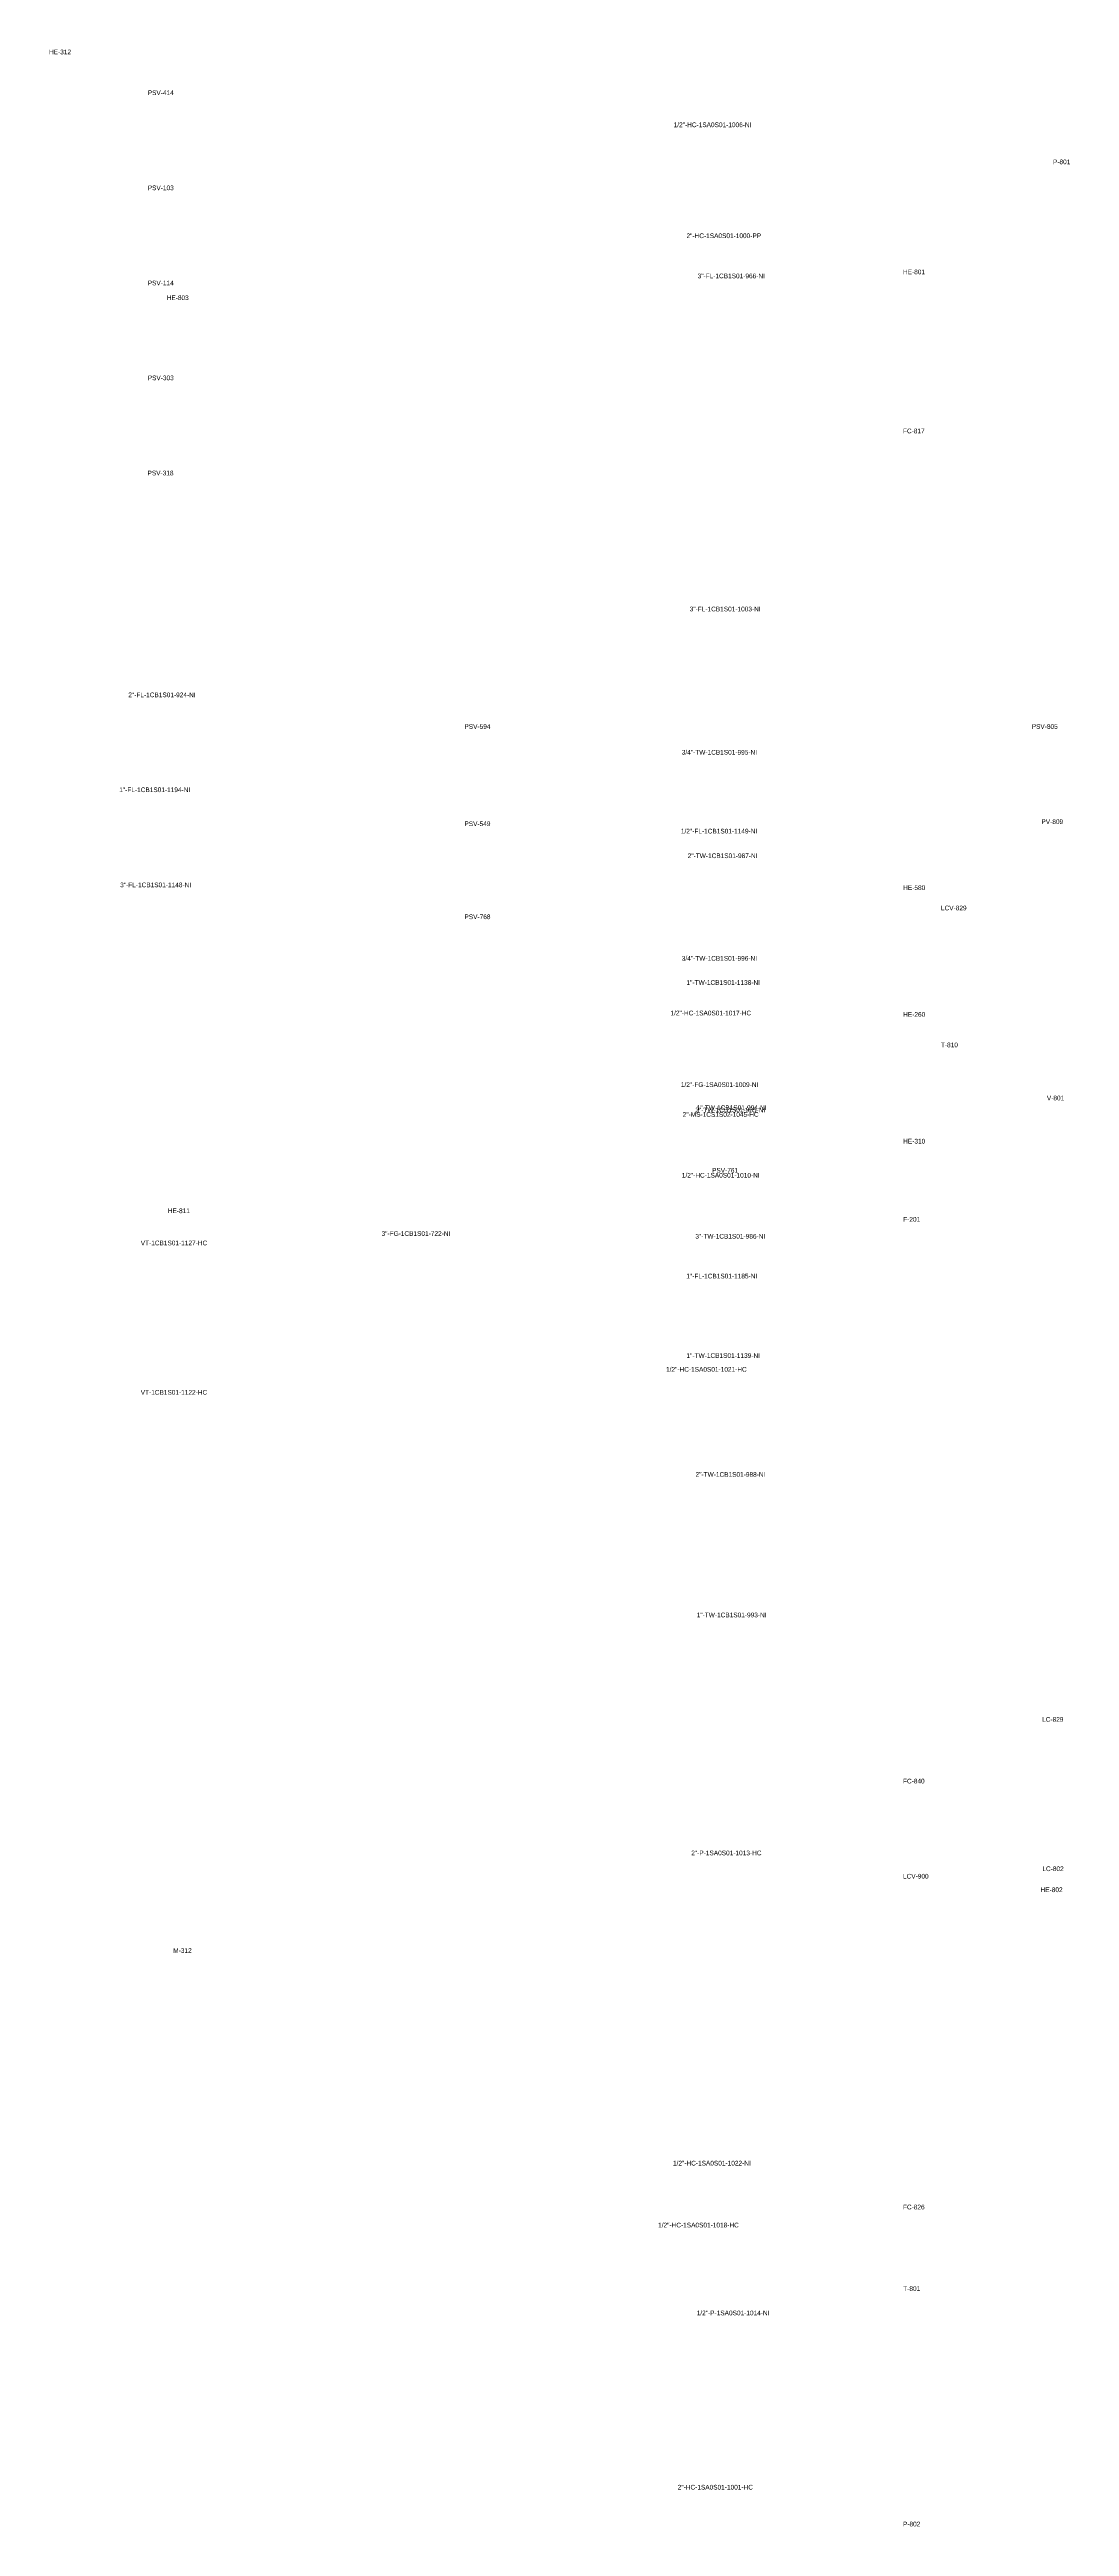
# Model space of a CAD drawing. Header units: metres. Extents: x 0 to 2328, y 0 to 1547.
# Drawn here: x 1786 to 2328, y 232 to 1547 of the extents above; entities that cross this region are included whole.
import ezdxf

# ---------------------------------------------------------------- set-up
doc = ezdxf.new("R2010")
doc.units = ezdxf.units.M
doc.layers.add('REVIEW', color=1, linetype='Continuous')

msp = doc.modelspace()

# ---------------------------------------------------------------- texts
at = {"layer": 'REVIEW', "char_height": 2.5, "attachment_point": 1}
for s, insert in [('HE-312', (1785.6, 1547.42)), ('PSV-414', (1838.05, 1525.77)), ('1/2"-HC-1SA0S01-1006-NI', (2117.4, 1508.73)), ('P-801', (2318.9, 1489.05)), ('PSV-103', (1838.05, 1475.25)), ('2"-HC-1SA0S01-1000-PP', (2124.24, 1449.81)), ('PSV-114', (1838.05, 1424.73)), ('3"-FL-1CB1S01-966-NI', (2130.12, 1428.47)), ('HE-801', (2239.22, 1430.61)), ('HE-803', (1848.12, 1416.91)), ('PSV-303', (1838.05, 1374.33)), ('FC-817', (2239.22, 1346.13)), ('PSV-318', (1837.93, 1323.81)), ('3"-FL-1CB1S01-1003-NI', (2125.92, 1251.59)), ('2"-FL-1CB1S01-924-NI', (1827.72, 1205.99)), ('PSV-594', (2006.29, 1189.17)), ('PSV-805', (2307.61, 1189.17)), ('3/4"-TW-1CB1S01-995-NI', (2121.72, 1175.51)), ('1"-FL-1CB1S01-1194-NI', (1822.92, 1155.59)), ('PSV-549', (2006.29, 1137.57)), ('1/2"-FL-1CB1S01-1149-NI', (2121.24, 1133.63)), ('PV-809', (2312.77, 1138.65)), ('2"-TW-1CB1S01-987-NI', (2124.84, 1120.55)), ('3"-FL-1CB1S01-1148-NI', (1823.4, 1105.07)), ('HE-580', (2239.34, 1103.61)), ('LCV-829', (2259.38, 1092.81)), ('PSV-768', (2006.29, 1088.13)), ('3/4"-TW-1CB1S01-996-NI', (2121.72, 1066.07)), ('1"-TW-1CB1S01-1138-NI', (2124.24, 1053.23)), ('1/2"-HC-1SA0S01-1017-HC', (2115.72, 1037.03)), ('HE-260', (2239.34, 1036.29)), ('T-810', (2259.38, 1020.09)), ('1/2"-FG-1SA0S01-1009-NI', (2121.24, 998.99)), ('1"-TW-1CB1S01-994-NI', (2129.64, 986.75)), ('V-801', (2315.66, 991.89)), ('2"-MS-1CS1S02-1045-HC', (2122.2, 983.15)), ('3"-TW-1CB1S01-985-NI', (2128.92, 985.55)), ('HE-310', (2239.34, 968.97)), ('1/2"-HC-1SA0S01-1010-NI', (2121.75, 950.87)), ('PSV-761', (2137.81, 953.49)), ('HE-811', (1848.72, 931.99)), ('F-201', (2239.34, 927.45)), ('VT-1CB1S01-1127-HC', (1834.33, 914.91)), ('3"-FG-1CB1S01-722-NI', (1962.24, 919.91)), ('3"-TW-1CB1S01-986-NI', (2128.92, 918.47)), ('1"-FL-1CB1S01-1185-NI', (2124.12, 897.33)), ('1"-TW-1CB1S01-1139-NI', (2124.24, 855.11)), ('1/2"-HC-1SA0S01-1021-HC', (2113.35, 847.79)), ('VT-1CB1S01-1122-HC', (1834.33, 835.59)), ('2"-TW-1CB1S01-988-NI', (2129.04, 791.99)), ('1"-TW-1CB1S01-993-NI', (2129.64, 717.35)), ('LC-829', (2313.14, 661.89)), ('FC-840', (2239.22, 629.13)), ('2"-P-1SA0S01-1013-HC', (2126.76, 590.97)), ('LC-802', (2313.26, 582.57)), ('LCV-900', (2239.22, 578.61)), ('HE-802', (2312.3, 571.41)), ('M-312', (1851.6, 539.14)), ('1/2"-HC-1SA0S01-1022-NI', (2117.04, 426.23)), ('FC-826', (2239.22, 402.93)), ('1/2"-HC-1SA0S01-1018-HC', (2109.15, 393.35)), ('T-801', (2239.34, 359.61)), ('1/2"-P-1SA0S01-1014-NI', (2129.64, 346.67)), ('2"-HC-1SA0S01-1001-HC', (2119.56, 254.13)), ('P-802', (2239.22, 234.57))]:
    msp.add_mtext(s, dxfattribs=dict(at, insert=insert))

doc.saveas('drawing.dxf')
